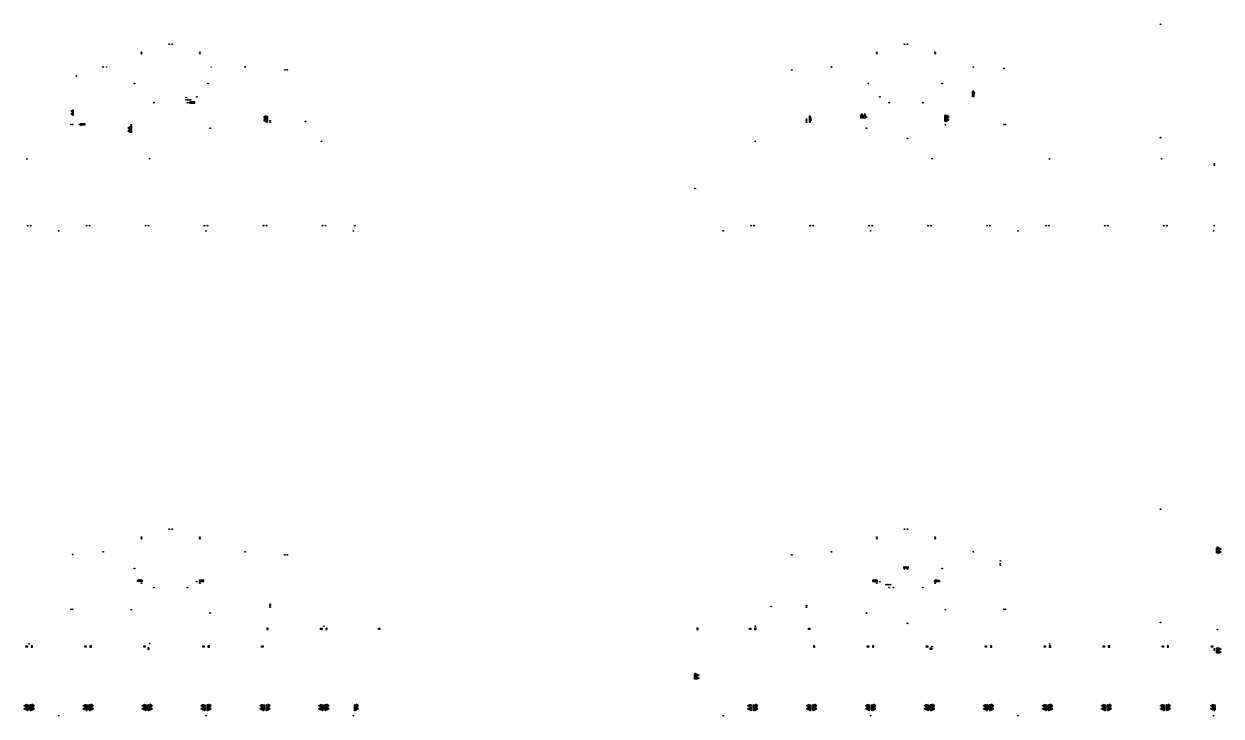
# Model space of a CAD drawing. Extents: x 41972 to 370663, y -1070170 to -56660.
# Drawn here: x 135384 to 297860, y -381541 to -287519 of the extents above; entities that cross this region are included whole.
import ezdxf

# ---------------------------------------------------------------- set-up
doc = ezdxf.new("R2010")
doc.units = 0
doc.header["$LTSCALE"] = 1000
doc.header["$MEASUREMENT"] = 0
doc.layers.add('A-不打印', color=159, linetype='Continuous', plot=False)
doc.layers.add('DIM_MODI', color=6, linetype='Continuous', plot=False)
for name, color, linetype in [('EQUIP_地漏', 7, 'Continuous'), ('EQUIP_消火栓', 7, 'Continuous'), ('EQUIP_灭火器', 7, 'Continuous'), ('VPIPE-凝结', 3, 'Continuous'), ('VPIPE-喷淋', 2, 'Continuous'), ('VPIPE-废水', 5, 'Continuous'), ('VPIPE-污水', 2, 'Continuous'), ('VPIPE-消防', 1, 'Continuous'), ('VPIPE-给水', 6, 'Continuous'), ('VPIPE-给水中', 173, 'Continuous'), ('VPIPE-给水高', 130, 'Continuous'), ('VPIPE-阳台雨水', 4, 'Continuous'), ('VPIPE-雨水', 4, 'Continuous')]:
    doc.layers.add(name, color=color, linetype=linetype)
doc.layers.get('DIM_MODI').off()

# ---------------------------------------------------------------- blocks, each defined once
blk = doc.blocks.new('$TWTSYS$00000508')
for p, q in [((-0.5, 0.5), (0.32, 1.22)), ((-0.5, 0.5), (-0.5, -0.5)), ((-0.5, -0.5), (0.5, 0.5)), ((0.5, 0.5), (-0.5, 0.5)), ((0.5, -0.5), (0.5, 0.5)), ((-0.5, -0.5), (0.5, -0.5))]:
    blk.add_line(p, q)
blk.add_solid([(0.5, -0.5), (0.5, 0.5), (-0.5, -0.5)])
blk = doc.blocks.new('$TwtSys$00000546')
h = blk.add_hatch()
h.set_pattern_fill('ANSI31', color=256, scale=200, style=0)
h.set_pattern_definition([(45, (-38543.802, -6670.83), (-17.67767, 17.67767), [])])
h.paths.add_polyline_path([(-65, 174), (65, 174), (65, 44), (-65, 44)])
for points in [[(0, 344), (-198, 0), (198, 0)], [(-65, 174), (65, 174), (65, 44), (-65, 44)]]:
    blk.add_lwpolyline(points, close=True)
blk = doc.blocks.new('$TwtSys$00000141')
for p, q in [((-94, 8), (-10, 92)), ((-94, 8), (-10, 92)), ((-87, -35), (35, 87)), ((-87, -35), (35, 87)), ((-66, -66), (66, 66)), ((-66, -66), (66, 66)), ((-32, -87), (88, 33)), ((-32, -87), (88, 33)), ((11, -92), (92, -11)), ((11, -92), (92, -11))]:
    blk.add_line(p, q)
blk.add_circle((0, 0), 94)
blk.add_circle((0, 0), 94)
blk = doc.blocks.new('2#2f')
at = {"layer": 'VPIPE-凝结'}
for centre, radius in [((146597, -293368), 25), ((146597, -293368), 25), ((160797, -293368), 25), ((157397, -297818), 50)]:
    blk.add_circle(centre, radius, dxfattribs=at)
at = {"layer": 'VPIPE-废水'}
for centre in [(146147, -293369), (165397, -293368), (149947, -301219), (160647, -301669)]:
    blk.add_circle(centre, 50, dxfattribs=at)
at = {"layer": 'VPIPE-污水'}
for centre in [(171097, -293769), (142497, -294569), (153017, -298219), (157577, -298219), (173597, -300769)]:
    blk.add_circle(centre, 50, dxfattribs=at)
at = {"layer": 'VPIPE-消防'}
for centre in [(150397, -295619), (160397, -295619), (157777, -298219), (158847, -297419), (142897, -301169), (149947, -301419), (168347, -300869), (135897, -314919), (136297, -314919), (143897, -314919), (144297, -314919), (151897, -314919), (152297, -314919), (159897, -314919), (160297, -314919), (167897, -314919), (168297, -314919), (175897, -314919), (176297, -314919), (180297, -314919)]:
    blk.add_circle(centre, 50, dxfattribs=at)
at = {"layer": 'VPIPE-给水中'}
blk.add_circle((157997, -297818), 50, dxfattribs=at)
at = {"layer": 'VPIPE-给水高'}
for centre in [(157597, -297818), (157797, -297818)]:
    blk.add_circle(centre, 50, dxfattribs=at)
at = {"layer": 'VPIPE-阳台雨水'}
for centre in [(155097, -290268), (155497, -290268), (151347, -291569), (159247, -291569), (170797, -293768), (141797, -301169), (168797, -300669)]:
    blk.add_circle(centre, 50, dxfattribs=at)
at = {"layer": 'VPIPE-雨水'}
for centre in [(151347, -291369), (159247, -291369), (141997, -301169), (168797, -300869), (175747, -303469), (135797, -305869), (152447, -305819), (140097, -315619), (160097, -315619), (180097, -315619)]:
    blk.add_circle(centre, 50, dxfattribs=at)
at = {"layer": 'EQUIP_地漏', "xscale": 0.5, "yscale": 0.5, "zscale": 0.5}
blk.add_blockref('$TwtSys$00000141', (157397, -297505), dxfattribs=at)
at = {"layer": 'EQUIP_消火栓', "yscale": 160, "zscale": 700}
for p, xscale, rotation in [((158227, -298199), 700, 179.9999999999999), ((168367, -300419), -700, 90), ((143347, -301149), 700, 179.9999999999999), ((149967, -301869), 700, 90)]:
    blk.add_blockref('$TWTSYS$00000508', p, dxfattribs=dict(at, xscale=xscale, rotation=rotation))
at = {"layer": 'EQUIP_灭火器', "rotation": 90}
for p in [(142097, -299370), (142097, -299767), (168229, -300220), (168229, -300617), (149829, -301670), (149829, -302067)]:
    blk.add_blockref('$TwtSys$00000546', p, dxfattribs=at)
blk = doc.blocks.new('A$C7D51150C')
at = {"layer": 'A-不打印'}
blk.add_line((-200, 0), (0, -200), dxfattribs=at)
blk.add_lwpolyline([(-200, 0), (0, 0), (0, -200), (-200, -200)], close=True, dxfattribs=at)
blk = doc.blocks.new('污水立管')
at = {"layer": 'VPIPE-污水'}
blk.add_circle((100, 100), 50, dxfattribs=at)
at = {"layer": 'A-不打印', "extrusion": (0, 0, -1), "zscale": -1, "rotation": 270}
blk.add_blockref('A$C7D51150C', (0, 0), dxfattribs=at)
blk = doc.blocks.new('2#1f')
at = {"layer": 'VPIPE-废水'}
for centre in [(146147, -359241), (165397, -359241), (149947, -367091), (160647, -367541)]:
    blk.add_circle(centre, 50, dxfattribs=at)
at = {"layer": 'VPIPE-污水'}
for centre in [(141997, -359591), (171097, -359641), (153017, -364091), (157577, -364091), (168797, -366341)]:
    blk.add_circle(centre, 50, dxfattribs=at)
at = {"layer": 'VPIPE-消防'}
for centre in [(150397, -361491), (151347, -363491), (158847, -363291), (159247, -363491), (135897, -380791), (136297, -380791), (143897, -380791), (144297, -380791), (151897, -380791), (152297, -380791), (159897, -380791), (160297, -380791), (167897, -380791), (168297, -380791), (175897, -380791), (176297, -380791), (180297, -380791)]:
    blk.add_circle(centre, 50, dxfattribs=at)
at = {"layer": 'VPIPE-阳台雨水'}
for centre in [(151347, -357441), (155097, -356141), (155497, -356141), (159247, -357441), (170797, -359641), (141797, -367041), (168797, -366541)]:
    blk.add_circle(centre, 50, dxfattribs=at)
at = {"layer": 'VPIPE-雨水'}
for centre in [(151347, -357241), (159247, -357241), (141997, -367041), (168797, -366741), (176097, -369341), (136097, -371741), (152447, -371691), (140097, -381491), (160097, -381491), (180097, -381491)]:
    blk.add_circle(centre, 50, dxfattribs=at)
at = {"layer": 'EQUIP_消火栓', "yscale": 160, "zscale": 650.0000000000001}
for p, xscale in [((151122, -363171), -650.0000000000001), ((159472, -363171), 650.0000000000001)]:
    blk.add_blockref('$TWTSYS$00000508', p, dxfattribs=dict(at, xscale=xscale))
at = {"layer": 'EQUIP_消火栓', "yscale": 160}
for p, xscale, zscale, rotation in [((135917, -380341), -700, 700, 90), ((136277, -380341), 700.0000000000001, 700.0000000000001, 270), ((143917, -380341), -700, 700, 90), ((144277, -380341), 700.0000000000001, 700.0000000000001, 270), ((151917, -380341), -700, 700, 90), ((152277, -380341), 700.0000000000001, 700.0000000000001, 270), ((159917, -380341), -700, 700, 90), ((160277, -380341), 700.0000000000001, 700.0000000000001, 270), ((167917, -380341), -700, 700, 90), ((168277, -380341), 700.0000000000001, 700.0000000000001, 270), ((175917, -380341), -700, 700, 90), ((176277, -380341), 700.0000000000001, 700.0000000000001, 270), ((180277, -380341), 700.0000000000001, 700.0000000000001, 270)]:
    blk.add_blockref('$TWTSYS$00000508', p, dxfattribs=dict(at, xscale=xscale, zscale=zscale, rotation=rotation))
at = {"layer": 'EQUIP_灭火器', "xscale": -1, "rotation": 90}
for p in [(135728, -380142), (143728, -380142), (151728, -380142), (159728, -380142), (167728, -380142), (175728, -380142), (135728, -380539), (143728, -380539), (151728, -380539), (159728, -380539), (167728, -380539), (175728, -380539)]:
    blk.add_blockref('$TwtSys$00000546', p, dxfattribs=at)
at = {"layer": 'EQUIP_灭火器', "rotation": 270}
for p in [(136466, -380142), (144466, -380142), (152466, -380142), (160466, -380142), (168466, -380142), (176466, -380142), (180466, -380142), (136466, -380539), (144466, -380539), (152466, -380539), (160466, -380539), (168466, -380539), (176466, -380539), (180466, -380539)]:
    blk.add_blockref('$TwtSys$00000546', p, dxfattribs=at)
at = {"layer": 'VPIPE-污水', "rotation": 270}
for p in [(168347, -369591), (176347, -369591), (136347, -371991), (144347, -371991), (160347, -371991), (152197, -372291)]:
    blk.add_blockref('污水立管', p, dxfattribs=at)
at = {"layer": 'VPIPE-污水', "xscale": -1, "rotation": 90}
for p in [(175847, -369591), (183697, -369591), (135847, -371991), (143847, -371991), (151847, -371991), (159847, -371991), (167847, -371991)]:
    blk.add_blockref('污水立管', p, dxfattribs=at)
blk = doc.blocks.new('1#2f')
at = {"layer": 'VPIPE-废水'}
for centre in [(244997, -293368), (264247, -293369), (249747, -301669), (260447, -301219)]:
    blk.add_circle(centre, 50, dxfattribs=at)
at = {"layer": 'VPIPE-污水'}
for centre in [(268397, -293549), (252817, -298219), (257377, -298219), (241597, -300469), (255297, -303069)]:
    blk.add_circle(centre, 50, dxfattribs=at)
at = {"layer": 'VPIPE-消防'}
for centre in [(249997, -295619), (259997, -295619), (264247, -296619), (251547, -297419), (249742, -300169), (242047, -300869), (260447, -300769), (296947, -306519), (296947, -306719), (226497, -309869), (234097, -314919), (234497, -314919), (242097, -314919), (242497, -314919), (250097, -314919), (250497, -314919), (258097, -314919), (258497, -314919), (266097, -314919), (266497, -314919), (274097, -314919), (274497, -314919), (282097, -314919), (282497, -314919), (290097, -314919), (290497, -314919), (296947, -314919)]:
    blk.add_circle(centre, 50, dxfattribs=at)
at = {"layer": 'VPIPE-阳台雨水'}
for centre in [(254897, -290268), (255297, -290268), (251147, -291569), (259047, -291569), (239597, -293768), (241597, -300669), (268597, -301169)]:
    blk.add_circle(centre, 50, dxfattribs=at)
at = {"layer": 'VPIPE-雨水'}
for centre in [(289647, -287569), (251147, -291369), (259047, -291369), (241597, -300869), (268397, -301169), (234647, -303469), (289647, -302969), (258647, -305819), (274597, -305869), (289797, -305819), (230297, -315619), (250297, -315619), (270297, -315619), (296847, -315619)]:
    blk.add_circle(centre, 50, dxfattribs=at)
at = {"layer": 'EQUIP_消火栓', "yscale": 160, "rotation": 270}
for p, xscale, zscale in [((264227, -297069), -700, 700), ((242027, -300419), 700, 700), ((260427, -300319), 700.0000000000001, 700.0000000000001)]:
    blk.add_blockref('$TWTSYS$00000508', p, dxfattribs=dict(at, xscale=xscale, zscale=zscale))
at = {"layer": 'EQUIP_消火栓', "xscale": 700, "yscale": 160, "zscale": 700}
blk.add_blockref('$TWTSYS$00000508', (249292, -300189), dxfattribs=at)
at = {"layer": 'EQUIP_灭火器'}
for p in [(249094, -300051), (249491, -300051)]:
    blk.add_blockref('$TwtSys$00000546', p, dxfattribs=at)
at = {"layer": 'EQUIP_灭火器', "rotation": 270}
for p in [(260616, -300120), (260616, -300517)]:
    blk.add_blockref('$TwtSys$00000546', p, dxfattribs=at)
blk = doc.blocks.new('1#1f')
at = {"layer": 'VPIPE-凝结'}
blk.add_circle((252997, -363691), 50, dxfattribs=at)
at = {"layer": 'VPIPE-喷淋'}
blk.add_circle((267897, -361041), 50, dxfattribs=at)
at = {"layer": 'VPIPE-废水'}
for centre in [(244997, -359241), (264247, -359241), (264247, -359241), (267897, -360841), (260447, -367091), (249747, -367541)]:
    blk.add_circle(centre, 50, dxfattribs=at)
at = {"layer": 'VPIPE-污水'}
for centre in [(267897, -360441), (252817, -364091), (257377, -364091), (236797, -366641), (255297, -368941)]:
    blk.add_circle(centre, 50, dxfattribs=at)
at = {"layer": 'VPIPE-消防'}
for centre in [(297347, -358591), (259997, -361491), (251147, -363491), (251547, -363291), (259047, -363491), (296947, -372391), (296947, -372591), (226497, -375741), (234097, -380791), (234497, -380791), (242097, -380791), (242497, -380791), (250097, -380791), (250497, -380791), (258097, -380791), (258497, -380791), (266097, -380791), (266497, -380791), (274097, -380791), (274497, -380791), (282097, -380791), (282497, -380791), (290097, -380791), (290497, -380791), (296947, -380791)]:
    blk.add_circle(centre, 50, dxfattribs=at)
at = {"layer": 'VPIPE-给水'}
blk.add_circle((253399, -364091), 50, dxfattribs=at)
at = {"layer": 'VPIPE-给水中'}
blk.add_circle((252397, -363691), 50, dxfattribs=at)
at = {"layer": 'VPIPE-给水高'}
for centre in [(252597, -363691), (252797, -363691)]:
    blk.add_circle(centre, 50, dxfattribs=at)
at = {"layer": 'VPIPE-阳台雨水'}
for centre in [(251147, -357441), (254897, -356141), (255297, -356141), (259047, -357441), (239597, -359641), (241597, -366541), (268597, -367041)]:
    blk.add_circle(centre, 50, dxfattribs=at)
at = {"layer": 'VPIPE-雨水'}
for centre in [(289647, -353441), (251147, -357241), (259047, -357241), (241597, -366741), (268397, -367041), (289647, -368841), (234647, -369341), (297347, -369791), (258647, -372091), (274597, -371741), (230297, -381491), (250297, -381491), (270297, -381491), (296847, -381491)]:
    blk.add_circle(centre, 50, dxfattribs=at)
at = {"layer": 'EQUIP_消火栓', "yscale": 160}
for p, xscale, zscale, rotation in [((297327, -359041), -700, 700, 270), ((297327, -372641), -700, 700, 270), ((226477, -376191), -700, 700, 270), ((234117, -380341), -700, 700, 90), ((234477, -380341), 700.0000000000001, 700.0000000000001, 270), ((242117, -380341), -700, 700, 90), ((242477, -380341), 700.0000000000001, 700.0000000000001, 270), ((250117, -380341), -700, 700, 90), ((250477, -380341), 700.0000000000001, 700.0000000000001, 270), ((258117, -380341), -700, 700, 90), ((258477, -380341), 700.0000000000001, 700.0000000000001, 270), ((266117, -380341), -700, 700, 90), ((266477, -380341), 700.0000000000001, 700.0000000000001, 270), ((274117, -380341), -700, 700, 90), ((274477, -380341), 700.0000000000001, 700.0000000000001, 270), ((282117, -380341), -700, 700, 90), ((282477, -380341), 700.0000000000001, 700.0000000000001, 270), ((290117, -380341), -700, 700, 90), ((290477, -380341), 700.0000000000001, 700.0000000000001, 270), ((296967, -380341), -700, 700, 90)]:
    blk.add_blockref('$TWTSYS$00000508', p, dxfattribs=dict(at, xscale=xscale, zscale=zscale, rotation=rotation))
at = {"layer": 'EQUIP_消火栓', "yscale": 160, "zscale": 700}
for p, xscale in [((250897, -363171), 700), ((259297, -363211), -700)]:
    blk.add_blockref('$TWTSYS$00000508', p, dxfattribs=dict(at, xscale=xscale))
at = {"layer": 'EQUIP_灭火器', "xscale": -1}
for p, rotation in [((297516, -358842), 270), ((297516, -359239), 270), ((297516, -372442), 270), ((297516, -372839), 270), ((226666, -375992), 270), ((226666, -376389), 270), ((233928, -380142), 90), ((241928, -380142), 90), ((249928, -380142), 90), ((257928, -380142), 90), ((265928, -380142), 90), ((273928, -380142), 90), ((281928, -380142), 90), ((289928, -380142), 90), ((296778, -380142), 90), ((233928, -380539), 90), ((241928, -380539), 90), ((249928, -380539), 90), ((257928, -380539), 90), ((265928, -380539), 90), ((273928, -380539), 90), ((281928, -380539), 90), ((289928, -380539), 90), ((296778, -380539), 90)]:
    blk.add_blockref('$TwtSys$00000546', p, dxfattribs=dict(at, rotation=rotation))
at = {"layer": 'EQUIP_灭火器'}
for p, rotation in [((254899, -361291), 180), ((255295, -361291), 180), ((234666, -380142), 270), ((242666, -380142), 270), ((250666, -380142), 270), ((258666, -380142), 270), ((266666, -380142), 270), ((274666, -380142), 270), ((282666, -380142), 270), ((290666, -380142), 270), ((234666, -380539), 270), ((242666, -380539), 270), ((250666, -380539), 270), ((258666, -380539), 270), ((266666, -380539), 270), ((274666, -380539), 270), ((282666, -380539), 270), ((290666, -380539), 270)]:
    blk.add_blockref('$TwtSys$00000546', p, dxfattribs=dict(at, rotation=rotation))
at = {"layer": 'VPIPE-污水', "rotation": 270}
for p in [(226697, -369591), (234547, -369591), (242547, -371991), (250547, -371991), (266547, -371991), (274547, -371991), (282547, -371991), (290547, -371991)]:
    blk.add_blockref('污水立管', p, dxfattribs=at)
at = {"layer": 'VPIPE-污水', "xscale": -1, "rotation": 90}
for p in [(234047, -369591), (242047, -369591), (250047, -371991), (258047, -371991), (266047, -371991), (274047, -371991), (282047, -371991), (290047, -371991), (296747, -371991), (258597, -372291)]:
    blk.add_blockref('污水立管', p, dxfattribs=at)

msp = doc.modelspace()

# ---------------------------------------------------------------- block references
at = {"layer": 'DIM_MODI'}
for name in ['1#2f', '2#2f', '1#1f', '2#1f']:
    msp.add_blockref(name, (0, 0), dxfattribs=at)

doc.saveas('drawing.dxf')
